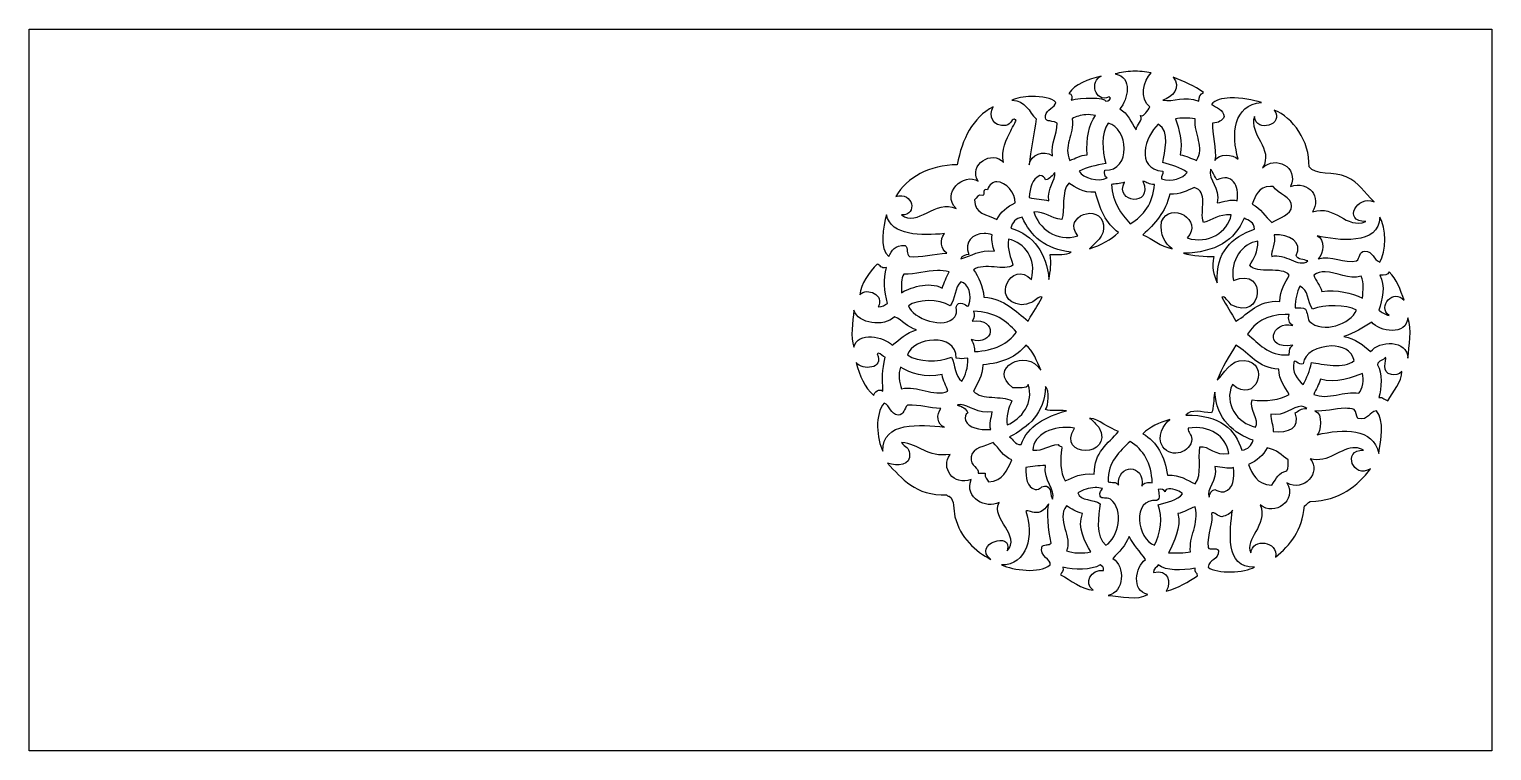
# Model space of a CAD drawing. Header units: centimetres. Extents: x -10.6 to 8.6, y -3.3 to 6.1.
import ezdxf

# ---------------------------------------------------------------- set-up
doc = ezdxf.new("R2010")
doc.units = ezdxf.units.CM
doc.header["$MEASUREMENT"] = 0
doc.layers.add('Layer 1', color=7, linetype='Continuous')

msp = doc.modelspace()

# ---------------------------------------------------------------- linework, layer by layer
at = {"layer": 'Layer 1', "color": 24}
for points, knots in [([(-10.58424, 6.13916), (-10.58424, 6.13916), (-10.58424, -3.30646), (-10.58424, -3.30646), (-10.58424, -3.30646), (-10.58424, -3.30646), (-1.19401, -3.30646), (-1.19401, -3.30646), (-1.19401, -3.30646), (-1.19401, -3.30646), (-1.07577, -3.30646), (-1.07577, -3.30646), (-1.07577, -3.30646), (-1.07577, -3.30646), (8.55175, -3.30646), (8.55175, -3.30646), (8.55175, -3.30646), (8.55175, -3.30646), (8.55175, 6.13916), (8.55175, 6.13916), (8.55175, 6.13916), (8.55175, 6.13916), (-1.07577, 6.13916), (-1.07577, 6.13916), (-1.07577, 6.13916), (-1.07577, 6.13916), (-1.19401, 6.13916), (-1.19401, 6.13916), (-1.19401, 6.13916), (-1.19401, 6.13916), (-10.58424, 6.13916), (-10.58424, 6.13916)], [0, 0, 0, 0, 0.11111111, 0.11111111, 0.11111111, 0.11111111, 0.22222222, 0.22222222, 0.22222222, 0.22222222, 0.33333333, 0.33333333, 0.33333333, 0.33333333, 0.44444444, 0.44444444, 0.44444444, 0.44444444, 0.55555556, 0.55555556, 0.55555556, 0.55555556, 0.66666667, 0.66666667, 0.66666667, 0.66666667, 0.77777778, 0.77777778, 0.77777778, 0.77777778, 1, 1, 1, 1]), ([(3.8554, 5.58932), (3.93659, 5.5917), (4.01921, 5.58436), (4.09518, 5.56783), (4.09518, 5.56783), (3.99363, 5.47016), (3.93706, 5.22587), (4.07947, 5.12465), (4.07947, 5.12465), (4.04956, 5.08123), (4.0059, 4.99021), (3.95792, 5.00972), (3.95792, 5.00972), (3.9891, 4.94125), (3.9053, 4.89875), (3.89757, 4.82369), (3.89757, 4.82369), (3.83261, 4.91994), (3.7915, 5.03854), (3.68507, 5.09571), (3.68507, 5.09571), (3.79332, 5.21696), (3.85606, 5.51754), (3.62389, 5.55377), (3.62389, 5.55377), (3.69405, 5.57511), (3.7742, 5.58695), (3.8554, 5.58932)], [0, 0, 0, 0, 0.125, 0.125, 0.125, 0.125, 0.25, 0.25, 0.25, 0.25, 0.375, 0.375, 0.375, 0.375, 0.5, 0.5, 0.5, 0.5, 0.625, 0.625, 0.625, 0.625, 0.75, 0.75, 0.75, 0.75, 1, 1, 1, 1]), ([(3.44199, 5.52483), (3.29298, 5.46857), (3.34863, 5.16903), (3.54782, 5.25363), (3.54782, 5.25363), (3.58604, 5.23925), (3.53583, 5.18972), (3.50235, 5.19576), (3.50235, 5.19576), (3.4912, 5.25393), (3.172, 5.24779), (3.04677, 5.21064), (3.04677, 5.21064), (3.07162, 5.23383), (3.06486, 5.29981), (3.01617, 5.2958), (3.01617, 5.2958), (3.1029, 5.42402), (3.26505, 5.48162), (3.44199, 5.52483)], [0, 0, 0, 0, 0.16666667, 0.16666667, 0.16666667, 0.16666667, 0.33333333, 0.33333333, 0.33333333, 0.33333333, 0.5, 0.5, 0.5, 0.5, 0.66666667, 0.66666667, 0.66666667, 0.66666667, 1, 1, 1, 1]), ([(4.38374, 5.51078), (4.52574, 5.45373), (4.66641, 5.39627), (4.77813, 5.31069), (4.77813, 5.31069), (4.74116, 5.28827), (4.71747, 5.2533), (4.71777, 5.19576), (4.71777, 5.19576), (4.53101, 5.27482), (4.38704, 5.18215), (4.24649, 5.21064), (4.24649, 5.21064), (4.37298, 5.24129), (4.49574, 5.38246), (4.38374, 5.51078)], [0, 0, 0, 0, 0.2, 0.2, 0.2, 0.2, 0.4, 0.4, 0.4, 0.4, 0.6, 0.6, 0.6, 0.6, 1, 1, 1, 1]), ([(2.53083, 5.2586), (2.6628, 5.2619), (2.79854, 5.23981), (2.84915, 5.1817), (2.84915, 5.1817), (2.84033, 5.11419), (2.72371, 5.09027), (2.71273, 5.00972), (2.71273, 5.00972), (2.69926, 4.91085), (2.76373, 4.96165), (2.86486, 4.90968), (2.86486, 4.90968), (2.86964, 4.74294), (2.78038, 4.66476), (2.80368, 4.48056), (2.80368, 4.48056), (2.68954, 4.56994), (2.51652, 4.49373), (2.50024, 4.36563), (2.50024, 4.36563), (2.5146, 4.54079), (2.57048, 4.78885), (2.59119, 4.96673), (2.59119, 4.96673), (2.49427, 5.05673), (2.46032, 5.20675), (2.27203, 5.21064), (2.27203, 5.21064), (2.32784, 5.23828), (2.42818, 5.25602), (2.53083, 5.2586)], [0, 0, 0, 0, 0.11111111, 0.11111111, 0.11111111, 0.11111111, 0.22222222, 0.22222222, 0.22222222, 0.22222222, 0.33333333, 0.33333333, 0.33333333, 0.33333333, 0.44444444, 0.44444444, 0.44444444, 0.44444444, 0.55555556, 0.55555556, 0.55555556, 0.55555556, 0.66666667, 0.66666667, 0.66666667, 0.66666667, 0.77777778, 0.77777778, 0.77777778, 0.77777778, 1, 1, 1, 1]), ([(5.13119, 5.23958), (5.27067, 5.24297), (5.43304, 5.21192), (5.53798, 5.1817), (5.53798, 5.1817), (5.168, 5.15082), (5.14051, 4.75445), (5.23454, 4.43756), (5.23454, 4.43756), (5.1655, 4.50521), (4.9804, 4.51386), (4.93027, 4.42268), (4.93027, 4.42268), (4.95588, 4.5645), (4.8865, 4.77957), (4.89968, 4.90968), (4.89968, 4.90968), (4.97739, 4.91278), (5.0269, 4.9428), (5.05181, 4.99567), (5.05181, 4.99567), (5.03657, 5.08629), (4.95687, 5.11572), (4.88479, 5.15276), (4.88479, 5.15276), (4.92811, 5.21305), (5.0227, 5.23694), (5.13119, 5.23958)], [0, 0, 0, 0, 0.125, 0.125, 0.125, 0.125, 0.25, 0.25, 0.25, 0.25, 0.375, 0.375, 0.375, 0.375, 0.5, 0.5, 0.5, 0.5, 0.625, 0.625, 0.625, 0.625, 0.75, 0.75, 0.75, 0.75, 1, 1, 1, 1]), ([(2.02895, 5.12465), (1.96307, 5.01199), (2.01959, 4.8502), (2.19596, 4.88074), (2.19596, 4.88074), (2.26753, 4.89313), (2.27203, 4.99016), (2.31751, 4.95267), (2.31751, 4.95267), (2.35431, 4.96972), (2.28282, 4.86378), (2.25715, 4.80963), (2.25715, 4.80963), (2.20394, 4.69739), (2.12478, 4.56239), (2.16537, 4.39457), (2.16537, 4.39457), (2.01503, 4.56851), (1.69796, 4.36157), (1.83134, 4.15065), (1.83134, 4.15065), (1.64276, 4.27116), (1.34338, 3.98816), (1.54277, 3.79347), (1.54277, 3.79347), (1.27814, 3.91616), (1.03319, 3.54669), (0.82923, 3.70748), (0.82923, 3.70748), (1.04773, 3.7035), (0.98118, 4.01744), (0.75316, 3.95056), (0.75316, 3.95056), (0.90509, 4.20232), (1.19084, 4.35913), (1.55848, 4.36563), (1.55848, 4.36563), (1.62284, 4.70579), (1.75739, 4.97973), (2.02895, 5.12465)], [0, 0, 0, 0, 0.09090909, 0.09090909, 0.09090909, 0.09090909, 0.18181818, 0.18181818, 0.18181818, 0.18181818, 0.27272727, 0.27272727, 0.27272727, 0.27272727, 0.36363636, 0.36363636, 0.36363636, 0.36363636, 0.45454545, 0.45454545, 0.45454545, 0.45454545, 0.54545455, 0.54545455, 0.54545455, 0.54545455, 0.63636364, 0.63636364, 0.63636364, 0.63636364, 0.72727273, 0.72727273, 0.72727273, 0.72727273, 0.81818182, 0.81818182, 0.81818182, 0.81818182, 1, 1, 1, 1]), ([(3.24107, 5.02047), (3.28192, 5.02304), (3.32438, 5.01948), (3.36592, 5.00972), (3.36592, 5.00972), (3.28076, 4.8848), (3.24111, 4.71691), (3.25926, 4.49461), (3.25926, 4.49461), (3.16155, 4.49126), (3.10806, 4.44633), (3.03188, 4.42268), (3.03188, 4.42268), (2.94144, 4.60157), (3.08984, 4.75604), (3.06165, 4.96673), (3.06165, 4.96673), (3.10891, 4.9959), (3.17298, 5.01619), (3.24107, 5.02047)], [0, 0, 0, 0, 0.16666667, 0.16666667, 0.16666667, 0.16666667, 0.33333333, 0.33333333, 0.33333333, 0.33333333, 0.5, 0.5, 0.5, 0.5, 0.66666667, 0.66666667, 0.66666667, 0.66666667, 1, 1, 1, 1]), ([(4.53422, 4.97665), (4.57884, 4.97764), (4.62667, 4.97537), (4.6723, 4.96673), (4.6723, 4.96673), (4.65612, 4.76089), (4.80093, 4.59343), (4.68718, 4.42268), (4.68718, 4.42268), (4.61611, 4.44637), (4.55843, 4.48286), (4.47469, 4.49461), (4.47469, 4.49461), (4.51178, 4.66613), (4.45954, 4.83019), (4.41433, 4.96673), (4.41433, 4.96673), (4.44847, 4.97141), (4.4896, 4.97566), (4.53422, 4.97665)], [0, 0, 0, 0, 0.16666667, 0.16666667, 0.16666667, 0.16666667, 0.33333333, 0.33333333, 0.33333333, 0.33333333, 0.5, 0.5, 0.5, 0.5, 0.66666667, 0.66666667, 0.66666667, 0.66666667, 1, 1, 1, 1]), ([(5.705, 5.08166), (5.94874, 4.98152), (6.17114, 4.67933), (6.16058, 4.33751), (6.16058, 4.33751), (6.2335, 4.22503), (6.49462, 4.27605), (6.64675, 4.20853), (6.64675, 4.20853), (6.82339, 4.13013), (6.87631, 4.00774), (7.01138, 3.87863), (7.01138, 3.87863), (6.79478, 3.9778), (6.59063, 3.61987), (6.90555, 3.62149), (6.90555, 3.62149), (6.64087, 3.51779), (6.51236, 3.84511), (6.20606, 3.75047), (6.20606, 3.75047), (6.32425, 3.93098), (6.16768, 4.16483), (5.91749, 4.07955), (5.91749, 4.07955), (6.03685, 4.34082), (5.7108, 4.48867), (5.55287, 4.32263), (5.55287, 4.32263), (5.7069, 4.57377), (5.36271, 4.77038), (5.44703, 4.99567), (5.44703, 4.99567), (5.46947, 4.77672), (5.84475, 4.88792), (5.705, 5.08166)], [0, 0, 0, 0, 0.1, 0.1, 0.1, 0.1, 0.2, 0.2, 0.2, 0.2, 0.3, 0.3, 0.3, 0.3, 0.4, 0.4, 0.4, 0.4, 0.5, 0.5, 0.5, 0.5, 0.6, 0.6, 0.6, 0.6, 0.7, 0.7, 0.7, 0.7, 0.8, 0.8, 0.8, 0.8, 1, 1, 1, 1]), ([(3.53294, 4.90968), (3.79505, 4.8584), (3.84678, 4.27687), (3.48746, 4.29452), (3.48746, 4.29452), (3.48503, 4.24928), (3.48714, 4.20746), (3.51805, 4.19365), (3.51805, 4.19365), (3.40458, 4.13099), (3.20366, 4.19187), (3.15343, 4.27964), (3.15343, 4.27964), (3.25083, 4.331), (3.37133, 4.36), (3.50235, 4.37968), (3.50235, 4.37968), (3.45452, 4.54999), (3.43514, 4.77447), (3.53294, 4.90968)], [0, 0, 0, 0, 0.16666667, 0.16666667, 0.16666667, 0.16666667, 0.33333333, 0.33333333, 0.33333333, 0.33333333, 0.5, 0.5, 0.5, 0.5, 0.66666667, 0.66666667, 0.66666667, 0.66666667, 1, 1, 1, 1]), ([(4.18613, 4.89562), (4.35288, 4.81099), (4.2644, 4.51951), (4.24649, 4.39457), (4.24649, 4.39457), (4.364, 4.36216), (4.4827, 4.33057), (4.56564, 4.26558), (4.56564, 4.26558), (4.51388, 4.18542), (4.36411, 4.13779), (4.2316, 4.17959), (4.2316, 4.17959), (4.22418, 4.22477), (4.25867, 4.22998), (4.24649, 4.27964), (4.24649, 4.27964), (3.87979, 4.3184), (4.0199, 4.73843), (4.18613, 4.89562)], [0, 0, 0, 0, 0.16666667, 0.16666667, 0.16666667, 0.16666667, 0.33333333, 0.33333333, 0.33333333, 0.33333333, 0.5, 0.5, 0.5, 0.5, 0.66666667, 0.66666667, 0.66666667, 0.66666667, 1, 1, 1, 1]), ([(2.83427, 4.26558), (2.84846, 4.16137), (2.72754, 4.06091), (2.7582, 3.89351), (2.7582, 3.89351), (2.67791, 3.91328), (2.57912, 3.91541), (2.50024, 3.93651), (2.50024, 3.93651), (2.51149, 4.06428), (2.53539, 4.17964), (2.63666, 4.22259), (2.63666, 4.22259), (2.68213, 4.22249), (2.70062, 4.19707), (2.71273, 4.16554), (2.71273, 4.16554), (2.76942, 4.18369), (2.80673, 4.21995), (2.83427, 4.26558)], [0, 0, 0, 0, 0.16666667, 0.16666667, 0.16666667, 0.16666667, 0.33333333, 0.33333333, 0.33333333, 0.33333333, 0.5, 0.5, 0.5, 0.5, 0.66666667, 0.66666667, 0.66666667, 0.66666667, 1, 1, 1, 1]), ([(4.86991, 4.30858), (4.90722, 4.26739), (4.92378, 4.20693), (4.96086, 4.16554), (4.96086, 4.16554), (5.14764, 4.26037), (5.25817, 4.10023), (5.21883, 3.89351), (5.21883, 3.89351), (5.14125, 3.92042), (5.04164, 3.87866), (4.96086, 3.86457), (4.96086, 3.86457), (5.00388, 4.07513), (4.83871, 4.15575), (4.86991, 4.30858)], [0, 0, 0, 0, 0.2, 0.2, 0.2, 0.2, 0.4, 0.4, 0.4, 0.4, 0.6, 0.6, 0.6, 0.6, 1, 1, 1, 1]), ([(2.07773, 4.14156), (2.19015, 4.14143), (2.32405, 3.99564), (2.31751, 3.86457), (2.31751, 3.86457), (2.2066, 3.82117), (2.13184, 3.7434), (2.07442, 3.6496), (2.07442, 3.6496), (1.9553, 3.71389), (1.77626, 3.72197), (1.78586, 3.90757), (1.78586, 3.90757), (1.8158, 3.93183), (1.82104, 3.97951), (1.89252, 3.96462), (1.89252, 3.96462), (1.92043, 3.98127), (1.88413, 4.0584), (1.95288, 4.03655), (1.95288, 4.03655), (1.97984, 4.11165), (2.02663, 4.14162), (2.07773, 4.14156)], [0, 0, 0, 0, 0.14285714, 0.14285714, 0.14285714, 0.14285714, 0.28571429, 0.28571429, 0.28571429, 0.28571429, 0.42857143, 0.42857143, 0.42857143, 0.42857143, 0.57142857, 0.57142857, 0.57142857, 0.57142857, 0.71428571, 0.71428571, 0.71428571, 0.71428571, 1, 1, 1, 1]), ([(3.01617, 4.12254), (3.11598, 4.06867), (3.19255, 3.99215), (3.36592, 4.00761), (3.36592, 4.00761), (3.42343, 3.78982), (3.50139, 3.59214), (3.66936, 3.47845), (3.66936, 3.47845), (3.57117, 3.3801), (3.43568, 3.31691), (3.28985, 3.26347), (3.28985, 3.26347), (3.35645, 3.35066), (3.49468, 3.41613), (3.47175, 3.57849), (3.47175, 3.57849), (3.43068, 3.8693), (2.92399, 3.69411), (3.13772, 3.43545), (3.13772, 3.43545), (2.85572, 3.34647), (2.61878, 3.53446), (2.56059, 3.75047), (2.56059, 3.75047), (2.7161, 3.7491), (2.77869, 3.65945), (2.92522, 3.6496), (2.92522, 3.6496), (2.97025, 3.76835), (2.91601, 4.01861), (3.01617, 4.12254)], [0, 0, 0, 0, 0.11111111, 0.11111111, 0.11111111, 0.11111111, 0.22222222, 0.22222222, 0.22222222, 0.22222222, 0.33333333, 0.33333333, 0.33333333, 0.33333333, 0.44444444, 0.44444444, 0.44444444, 0.44444444, 0.55555556, 0.55555556, 0.55555556, 0.55555556, 0.66666667, 0.66666667, 0.66666667, 0.66666667, 0.77777778, 0.77777778, 0.77777778, 0.77777778, 1, 1, 1, 1]), ([(3.98852, 4.15065), (4.04323, 4.14017), (4.06547, 4.09884), (4.14065, 4.10766), (4.14065, 4.10766), (4.11688, 3.85808), (3.99926, 3.69702), (3.8215, 3.59255), (3.8215, 3.59255), (3.69694, 3.7233), (3.58935, 3.86983), (3.57841, 4.10766), (3.57841, 4.10766), (3.61765, 4.11409), (3.68547, 4.11507), (3.74543, 4.1366), (3.74543, 4.1366), (3.60808, 3.86772), (4.12523, 3.80082), (3.98852, 4.15065)], [0, 0, 0, 0, 0.16666667, 0.16666667, 0.16666667, 0.16666667, 0.33333333, 0.33333333, 0.33333333, 0.33333333, 0.5, 0.5, 0.5, 0.5, 0.66666667, 0.66666667, 0.66666667, 0.66666667, 1, 1, 1, 1]), ([(4.65742, 4.06549), (4.84756, 4.02262), (4.72816, 3.76727), (4.77813, 3.60743), (4.77813, 3.60743), (4.90107, 3.63951), (4.972, 3.72047), (5.14276, 3.70748), (5.14276, 3.70748), (5.09417, 3.48323), (4.84862, 3.31743), (4.56564, 3.40651), (4.56564, 3.40651), (4.79195, 3.64073), (4.3428, 3.89162), (4.2316, 3.62149), (4.2316, 3.62149), (4.20668, 3.43575), (4.27998, 3.34275), (4.36803, 3.26347), (4.36803, 3.26347), (4.21561, 3.30116), (4.11672, 3.389), (3.98852, 3.44951), (3.98852, 3.44951), (4.14314, 3.59009), (4.28346, 3.74486), (4.33826, 3.9795), (4.33826, 3.9795), (4.48177, 3.9731), (4.56125, 4.0273), (4.65742, 4.06549)], [0, 0, 0, 0, 0.11111111, 0.11111111, 0.11111111, 0.11111111, 0.22222222, 0.22222222, 0.22222222, 0.22222222, 0.33333333, 0.33333333, 0.33333333, 0.33333333, 0.44444444, 0.44444444, 0.44444444, 0.44444444, 0.55555556, 0.55555556, 0.55555556, 0.55555556, 0.66666667, 0.66666667, 0.66666667, 0.66666667, 0.77777778, 0.77777778, 0.77777778, 0.77777778, 1, 1, 1, 1]), ([(5.65622, 4.0812), (5.667, 4.08118), (5.67813, 4.08071), (5.69012, 4.07955), (5.69012, 4.07955), (5.76098, 3.97897), (5.93627, 3.94433), (5.9332, 3.82158), (5.9332, 3.82158), (5.93036, 3.70807), (5.7757, 3.67616), (5.67441, 3.60743), (5.67441, 3.60743), (5.58565, 3.68602), (5.5299, 3.7952), (5.41644, 3.85052), (5.41644, 3.85052), (5.46366, 3.95811), (5.49451, 4.08149), (5.65622, 4.0812)], [0, 0, 0, 0, 0.16666667, 0.16666667, 0.16666667, 0.16666667, 0.33333333, 0.33333333, 0.33333333, 0.33333333, 0.5, 0.5, 0.5, 0.5, 0.66666667, 0.66666667, 0.66666667, 0.66666667, 1, 1, 1, 1]), ([(0.63162, 3.70748), (0.69551, 3.43397), (1.0894, 3.43397), (1.39147, 3.46356), (1.39147, 3.46356), (1.32613, 3.3848), (1.34402, 3.26007), (1.42123, 3.20642), (1.42123, 3.20642), (1.25652, 3.20084), (1.07251, 3.14821), (0.93506, 3.16343), (0.93506, 3.16343), (0.89087, 3.18859), (0.91889, 3.2813), (0.8747, 3.30647), (0.8747, 3.30647), (0.7382, 3.32058), (0.70254, 3.23994), (0.66221, 3.16343), (0.66221, 3.16343), (0.53778, 3.26329), (0.58811, 3.56169), (0.63162, 3.70748)], [0, 0, 0, 0, 0.14285714, 0.14285714, 0.14285714, 0.14285714, 0.28571429, 0.28571429, 0.28571429, 0.28571429, 0.42857143, 0.42857143, 0.42857143, 0.42857143, 0.57142857, 0.57142857, 0.57142857, 0.57142857, 0.71428571, 0.71428571, 0.71428571, 0.71428571, 1, 1, 1, 1]), ([(2.40846, 3.67854), (2.51713, 3.42784), (2.71386, 3.25986), (3.04677, 3.22048), (3.04677, 3.22048), (2.99029, 3.17826), (2.87076, 3.19493), (2.77309, 3.19154), (2.77309, 3.19154), (2.79087, 3.06567), (2.7783, 2.98113), (2.7582, 2.86246), (2.7582, 2.86246), (2.72427, 3.21221), (2.56319, 3.44216), (2.25715, 3.5355), (2.25715, 3.5355), (2.28071, 3.60873), (2.32125, 3.66528), (2.40846, 3.67854)], [0, 0, 0, 0, 0.16666667, 0.16666667, 0.16666667, 0.16666667, 0.33333333, 0.33333333, 0.33333333, 0.33333333, 0.5, 0.5, 0.5, 0.5, 0.66666667, 0.66666667, 0.66666667, 0.66666667, 1, 1, 1, 1]), ([(5.31061, 3.66448), (5.37459, 3.63411), (5.4463, 3.61142), (5.44703, 3.52144), (5.44703, 3.52144), (5.15001, 3.41484), (4.93754, 3.22795), (4.96086, 2.81947), (4.96086, 2.81947), (4.90584, 2.93533), (4.88886, 3.01512), (4.91539, 3.16343), (4.91539, 3.16343), (4.8192, 3.16559), (4.62478, 3.16783), (4.52016, 3.20642), (4.52016, 3.20642), (4.93666, 3.21475), (5.19241, 3.37505), (5.31061, 3.66448)], [0, 0, 0, 0, 0.16666667, 0.16666667, 0.16666667, 0.16666667, 0.33333333, 0.33333333, 0.33333333, 0.33333333, 0.5, 0.5, 0.5, 0.5, 0.66666667, 0.66666667, 0.66666667, 0.66666667, 1, 1, 1, 1]), ([(7.08745, 3.67854), (7.17323, 3.54791), (7.17282, 3.22166), (7.08745, 3.09149), (7.08745, 3.09149), (7.00111, 3.11988), (7.0015, 3.23001), (6.88984, 3.23453), (6.88984, 3.23453), (6.81224, 3.23131), (6.82727, 3.14196), (6.78401, 3.10638), (6.78401, 3.10638), (6.62482, 3.06732), (6.44981, 3.1826), (6.28212, 3.13449), (6.28212, 3.13449), (6.35466, 3.20041), (6.37017, 3.38884), (6.26724, 3.43545), (6.26724, 3.43545), (6.53335, 3.37053), (7.0802, 3.30838), (7.08745, 3.67854)], [0, 0, 0, 0, 0.14285714, 0.14285714, 0.14285714, 0.14285714, 0.28571429, 0.28571429, 0.28571429, 0.28571429, 0.42857143, 0.42857143, 0.42857143, 0.42857143, 0.57142857, 0.57142857, 0.57142857, 0.57142857, 0.71428571, 0.71428571, 0.71428571, 0.71428571, 1, 1, 1, 1]), ([(1.90823, 3.46439), (1.94244, 3.46508), (1.97824, 3.46011), (2.01406, 3.44951), (2.01406, 3.44951), (2.00601, 3.3608), (2.02155, 3.29387), (2.04466, 3.23453), (2.04466, 3.23453), (1.84132, 3.25437), (1.74733, 3.17116), (1.60396, 3.13449), (1.60396, 3.13449), (1.61731, 3.1744), (1.66448, 3.18175), (1.70979, 3.19154), (1.70979, 3.19154), (1.64353, 3.3565), (1.75998, 3.46139), (1.90823, 3.46439)], [0, 0, 0, 0, 0.16666667, 0.16666667, 0.16666667, 0.16666667, 0.33333333, 0.33333333, 0.33333333, 0.33333333, 0.5, 0.5, 0.5, 0.5, 0.66666667, 0.66666667, 0.66666667, 0.66666667, 1, 1, 1, 1]), ([(5.705, 3.44951), (5.89393, 3.45194), (6.0892, 3.3532), (5.99356, 3.17748), (5.99356, 3.17748), (6.0086, 3.12008), (6.0934, 3.12866), (6.1457, 3.10638), (6.1457, 3.10638), (6.02378, 3.007), (5.8424, 3.21956), (5.67441, 3.16343), (5.67441, 3.16343), (5.64909, 3.23533), (5.7349, 3.32565), (5.705, 3.44951)], [0, 0, 0, 0, 0.2, 0.2, 0.2, 0.2, 0.4, 0.4, 0.4, 0.4, 0.6, 0.6, 0.6, 0.6, 1, 1, 1, 1]), ([(2.22656, 3.39246), (2.4498, 3.33777), (2.5947, 3.14175), (2.53, 2.86246), (2.53, 2.86246), (2.2696, 3.13395), (1.98346, 2.57357), (2.39358, 2.53339), (2.39358, 2.53339), (2.43552, 2.52928), (2.4954, 2.5477), (2.53, 2.56233), (2.53, 2.56233), (2.58059, 2.58373), (2.61846, 2.64597), (2.66725, 2.63343), (2.66725, 2.63343), (2.59683, 2.49077), (2.56838, 2.46334), (2.48453, 2.31841), (2.48453, 2.31841), (2.31984, 2.44952), (2.17991, 2.60393), (1.9074, 2.63343), (1.9074, 2.63343), (1.89424, 2.78327), (1.83549, 2.89001), (1.77098, 2.99145), (1.77098, 2.99145), (1.90915, 3.08933), (2.18526, 2.97045), (2.28692, 3.0485), (2.28692, 3.0485), (2.26178, 3.15841), (2.20848, 3.24182), (2.22656, 3.39246)], [0, 0, 0, 0, 0.1, 0.1, 0.1, 0.1, 0.2, 0.2, 0.2, 0.2, 0.3, 0.3, 0.3, 0.3, 0.4, 0.4, 0.4, 0.4, 0.5, 0.5, 0.5, 0.5, 0.6, 0.6, 0.6, 0.6, 0.7, 0.7, 0.7, 0.7, 0.8, 0.8, 0.8, 0.8, 1, 1, 1, 1]), ([(5.49251, 3.36352), (5.49427, 3.22347), (5.43671, 3.13895), (5.38585, 3.0485), (5.38585, 3.0485), (5.47429, 2.92666), (5.81349, 3.0407), (5.90261, 2.91951), (5.90261, 2.91951), (5.84767, 2.81861), (5.78392, 2.72639), (5.78107, 2.57638), (5.78107, 2.57638), (5.47796, 2.59481), (5.38209, 2.41776), (5.20395, 2.31841), (5.20395, 2.31841), (5.14535, 2.42543), (5.07753, 2.52427), (5.02122, 2.63343), (5.02122, 2.63343), (5.05974, 2.65476), (5.10684, 2.56205), (5.14276, 2.53339), (5.14276, 2.53339), (5.55154, 2.29693), (5.63326, 3.0402), (5.17335, 2.84841), (5.17335, 2.84841), (5.12029, 3.11422), (5.29093, 3.34067), (5.49251, 3.36352)], [0, 0, 0, 0, 0.11111111, 0.11111111, 0.11111111, 0.11111111, 0.22222222, 0.22222222, 0.22222222, 0.22222222, 0.33333333, 0.33333333, 0.33333333, 0.33333333, 0.44444444, 0.44444444, 0.44444444, 0.44444444, 0.55555556, 0.55555556, 0.55555556, 0.55555556, 0.66666667, 0.66666667, 0.66666667, 0.66666667, 0.77777778, 0.77777778, 0.77777778, 0.77777778, 1, 1, 1, 1]), ([(0.51007, 3.06338), (0.55642, 3.05456), (0.55331, 2.99909), (0.63162, 3.02039), (0.63162, 3.02039), (0.59038, 2.86132), (0.59895, 2.7145), (0.6465, 2.54744), (0.6465, 2.54744), (0.60374, 2.53525), (0.58415, 2.50116), (0.52496, 2.50445), (0.52496, 2.50445), (0.60882, 2.65695), (0.38135, 2.76813), (0.28187, 2.66237), (0.28187, 2.66237), (0.29235, 2.80051), (0.40866, 2.96323), (0.51007, 3.06338)], [0, 0, 0, 0, 0.16666667, 0.16666667, 0.16666667, 0.16666667, 0.33333333, 0.33333333, 0.33333333, 0.33333333, 0.5, 0.5, 0.5, 0.5, 0.66666667, 0.66666667, 0.66666667, 0.66666667, 1, 1, 1, 1]), ([(1.29969, 2.97987), (1.34867, 2.98062), (1.39917, 2.97592), (1.45182, 2.96251), (1.45182, 2.96251), (1.41765, 2.89451), (1.38548, 2.82538), (1.36087, 2.74836), (1.36087, 2.74836), (1.19081, 2.85187), (0.91448, 2.74552), (0.82923, 2.69048), (0.82923, 2.69048), (0.82979, 2.78063), (0.81892, 2.88149), (0.85899, 2.9344), (0.85899, 2.9344), (1.01676, 2.9288), (1.15275, 2.97762), (1.29969, 2.97987)], [0, 0, 0, 0, 0.16666667, 0.16666667, 0.16666667, 0.16666667, 0.33333333, 0.33333333, 0.33333333, 0.33333333, 0.5, 0.5, 0.5, 0.5, 0.66666667, 0.66666667, 0.66666667, 0.66666667, 1, 1, 1, 1]), ([(6.37059, 2.96334), (6.5224, 2.96284), (6.68154, 2.85852), (6.84436, 2.90546), (6.84436, 2.90546), (6.87918, 2.81566), (6.87117, 2.72405), (6.85925, 2.61938), (6.85925, 2.61938), (6.71465, 2.68614), (6.53225, 2.73521), (6.3276, 2.70537), (6.3276, 2.70537), (6.30519, 2.78922), (6.25151, 2.84257), (6.22177, 2.91951), (6.22177, 2.91951), (6.27069, 2.95187), (6.31999, 2.9635), (6.37059, 2.96334)], [0, 0, 0, 0, 0.16666667, 0.16666667, 0.16666667, 0.16666667, 0.33333333, 0.33333333, 0.33333333, 0.33333333, 0.5, 0.5, 0.5, 0.5, 0.66666667, 0.66666667, 0.66666667, 0.66666667, 1, 1, 1, 1]), ([(7.20899, 2.96251), (7.30905, 2.87071), (7.35631, 2.72914), (7.4066, 2.59044), (7.4066, 2.59044), (7.27095, 2.75155), (7.04937, 2.51078), (7.20899, 2.39035), (7.20899, 2.39035), (7.15437, 2.40568), (7.11507, 2.4347), (7.07257, 2.46145), (7.07257, 2.46145), (7.11916, 2.59484), (7.16468, 2.78633), (7.08745, 2.91951), (7.08745, 2.91951), (7.14848, 2.91447), (7.19862, 2.91979), (7.20899, 2.96251)], [0, 0, 0, 0, 0.16666667, 0.16666667, 0.16666667, 0.16666667, 0.33333333, 0.33333333, 0.33333333, 0.33333333, 0.5, 0.5, 0.5, 0.5, 0.66666667, 0.66666667, 0.66666667, 0.66666667, 1, 1, 1, 1]), ([(1.60396, 2.83435), (1.7104, 2.81045), (1.75005, 2.64789), (1.70979, 2.53339), (1.70979, 2.53339), (1.70139, 2.47007), (1.64814, 2.58107), (1.57337, 2.54744), (1.57337, 2.54744), (1.51352, 2.50463), (1.57703, 2.44393), (1.52789, 2.37629), (1.52789, 2.37629), (1.39943, 2.19953), (0.96564, 2.35272), (0.92018, 2.51933), (0.92018, 2.51933), (1.02262, 2.60216), (1.32396, 2.61408), (1.46671, 2.51933), (1.46671, 2.51933), (1.53481, 2.60307), (1.52275, 2.76295), (1.60396, 2.83435)], [0, 0, 0, 0, 0.14285714, 0.14285714, 0.14285714, 0.14285714, 0.28571429, 0.28571429, 0.28571429, 0.28571429, 0.42857143, 0.42857143, 0.42857143, 0.42857143, 0.57142857, 0.57142857, 0.57142857, 0.57142857, 0.71428571, 0.71428571, 0.71428571, 0.71428571, 1, 1, 1, 1]), ([(6.03904, 2.77647), (6.15775, 2.73566), (6.13929, 2.56612), (6.20606, 2.47634), (6.20606, 2.47634), (6.36574, 2.53645), (6.64055, 2.53505), (6.78401, 2.46145), (6.78401, 2.46145), (6.70079, 2.28459), (6.34875, 2.14384), (6.16058, 2.31841), (6.16058, 2.31841), (6.14408, 2.36968), (6.13696, 2.43013), (6.11511, 2.47634), (6.11511, 2.47634), (6.0899, 2.5003), (6.02621, 2.48747), (5.97868, 2.49039), (5.97868, 2.49039), (5.97532, 2.60806), (6.00578, 2.69327), (6.03904, 2.77647)], [0, 0, 0, 0, 0.14285714, 0.14285714, 0.14285714, 0.14285714, 0.28571429, 0.28571429, 0.28571429, 0.28571429, 0.42857143, 0.42857143, 0.42857143, 0.42857143, 0.57142857, 0.57142857, 0.57142857, 0.57142857, 0.71428571, 0.71428571, 0.71428571, 0.71428571, 1, 1, 1, 1]), ([(0.2058, 2.46145), (0.25876, 2.28612), (0.60102, 2.23211), (0.73828, 2.37629), (0.73828, 2.37629), (0.84267, 2.32673), (0.90452, 2.23698), (1.02684, 2.20431), (1.02684, 2.20431), (0.88692, 2.16915), (0.80651, 2.07726), (0.70768, 2.00339), (0.70768, 2.00339), (0.60056, 2.11628), (0.25259, 2.19185), (0.2058, 1.97528), (0.2058, 1.97528), (0.1544, 2.11425), (0.19412, 2.30143), (0.2058, 2.46145)], [0, 0, 0, 0, 0.16666667, 0.16666667, 0.16666667, 0.16666667, 0.33333333, 0.33333333, 0.33333333, 0.33333333, 0.5, 0.5, 0.5, 0.5, 0.66666667, 0.66666667, 0.66666667, 0.66666667, 1, 1, 1, 1]), ([(1.77098, 2.4474), (2.04796, 2.44121), (2.20317, 2.32003), (2.33322, 2.17537), (2.33322, 2.17537), (2.22738, 2.01745), (2.04111, 1.93535), (1.78586, 1.91823), (1.78586, 1.91823), (1.78724, 1.96418), (1.774, 2.0263), (1.74039, 2.07533), (1.74039, 2.07533), (2.0454, 1.98132), (2.09344, 2.36259), (1.75527, 2.31841), (1.75527, 2.31841), (1.78231, 2.36425), (1.78526, 2.3908), (1.77098, 2.4474)], [0, 0, 0, 0, 0.16666667, 0.16666667, 0.16666667, 0.16666667, 0.33333333, 0.33333333, 0.33333333, 0.33333333, 0.5, 0.5, 0.5, 0.5, 0.66666667, 0.66666667, 0.66666667, 0.66666667, 1, 1, 1, 1]), ([(5.85052, 2.40523), (5.8673, 2.40552), (5.88487, 2.40502), (5.90261, 2.4044), (5.90261, 2.4044), (5.88145, 2.34106), (5.89919, 2.29331), (5.94809, 2.26136), (5.94809, 2.26136), (5.67431, 2.34113), (5.55376, 1.93379), (5.94809, 2.00339), (5.94809, 2.00339), (5.9017, 1.9636), (5.91053, 1.9564), (5.90261, 1.87524), (5.90261, 1.87524), (5.61197, 1.86378), (5.5083, 2.02828), (5.35608, 2.14726), (5.35608, 2.14726), (5.45342, 2.2971), (5.59879, 2.40089), (5.85052, 2.40523)], [0, 0, 0, 0, 0.14285714, 0.14285714, 0.14285714, 0.14285714, 0.28571429, 0.28571429, 0.28571429, 0.28571429, 0.42857143, 0.42857143, 0.42857143, 0.42857143, 0.57142857, 0.57142857, 0.57142857, 0.57142857, 0.71428571, 0.71428571, 0.71428571, 0.71428571, 1, 1, 1, 1]), ([(7.45208, 2.36141), (7.5088, 2.20755), (7.47271, 1.99562), (7.45208, 1.83224), (7.45208, 1.83224), (7.44968, 2.07886), (7.07698, 2.06589), (6.96591, 1.91823), (6.96591, 1.91823), (6.87002, 2.00442), (6.77141, 2.0873), (6.61699, 2.11832), (6.61699, 2.11832), (6.7608, 2.15935), (6.86582, 2.23615), (6.98079, 2.30436), (6.98079, 2.30436), (7.07957, 2.17645), (7.44032, 2.12594), (7.45208, 2.36141)], [0, 0, 0, 0, 0.16666667, 0.16666667, 0.16666667, 0.16666667, 0.33333333, 0.33333333, 0.33333333, 0.33333333, 0.5, 0.5, 0.5, 0.5, 0.66666667, 0.66666667, 0.66666667, 0.66666667, 1, 1, 1, 1]), ([(1.25339, 2.07037), (1.40471, 2.0736), (1.5458, 2.00482), (1.54277, 1.83224), (1.54277, 1.83224), (1.61665, 1.82347), (1.62104, 1.82347), (1.69491, 1.83224), (1.69491, 1.83224), (1.70046, 1.70296), (1.66631, 1.61061), (1.61884, 1.53128), (1.61884, 1.53128), (1.52679, 1.59245), (1.53144, 1.74458), (1.48242, 1.8463), (1.48242, 1.8463), (1.3035, 1.77621), (1.05311, 1.77768), (0.90529, 1.87524), (0.90529, 1.87524), (0.94103, 1.99195), (1.10206, 2.06714), (1.25339, 2.07037)], [0, 0, 0, 0, 0.14285714, 0.14285714, 0.14285714, 0.14285714, 0.28571429, 0.28571429, 0.28571429, 0.28571429, 0.42857143, 0.42857143, 0.42857143, 0.42857143, 0.57142857, 0.57142857, 0.57142857, 0.57142857, 0.71428571, 0.71428571, 0.71428571, 0.71428571, 1, 1, 1, 1]), ([(2.45476, 2.00339), (2.55535, 1.92641), (2.59908, 1.79665), (2.65154, 1.67432), (2.65154, 1.67432), (2.47292, 1.98065), (1.94232, 1.69265), (2.28692, 1.44529), (2.28692, 1.44529), (2.3612, 1.45163), (2.47107, 1.42462), (2.48453, 1.48828), (2.48453, 1.48828), (2.57175, 1.25452), (2.39378, 1.03353), (2.21167, 0.95912), (2.21167, 0.95912), (2.18789, 1.04859), (2.23243, 1.19594), (2.27203, 1.27331), (2.27203, 1.27331), (2.13861, 1.35178), (1.88015, 1.2775), (1.77098, 1.40229), (1.77098, 1.40229), (1.82269, 1.50626), (1.8895, 1.59642), (1.89252, 1.74625), (1.89252, 1.74625), (2.1495, 1.76652), (2.33685, 1.85207), (2.45476, 2.00339)], [0, 0, 0, 0, 0.11111111, 0.11111111, 0.11111111, 0.11111111, 0.22222222, 0.22222222, 0.22222222, 0.22222222, 0.33333333, 0.33333333, 0.33333333, 0.33333333, 0.44444444, 0.44444444, 0.44444444, 0.44444444, 0.55555556, 0.55555556, 0.55555556, 0.55555556, 0.66666667, 0.66666667, 0.66666667, 0.66666667, 0.77777778, 0.77777778, 0.77777778, 0.77777778, 1, 1, 1, 1]), ([(5.20395, 2.00339), (5.38916, 1.89642), (5.48387, 1.70469), (5.76619, 1.6892), (5.76619, 1.6892), (5.7703, 1.5404), (5.84402, 1.45678), (5.90261, 1.3593), (5.90261, 1.3593), (5.78558, 1.28679), (5.59716, 1.26002), (5.41644, 1.28819), (5.41644, 1.28819), (5.37805, 1.17287), (5.51417, 1.01658), (5.46192, 0.93018), (5.46192, 0.93018), (5.22406, 0.98168), (5.04114, 1.23524), (5.15847, 1.48828), (5.15847, 1.48828), (5.46767, 1.21022), (5.66381, 1.78159), (5.31061, 1.8033), (5.31061, 1.8033), (5.13169, 1.81431), (5.04371, 1.62395), (4.96086, 1.54533), (4.96086, 1.54533), (5.02311, 1.71571), (5.11531, 1.85788), (5.20395, 2.00339)], [0, 0, 0, 0, 0.11111111, 0.11111111, 0.11111111, 0.11111111, 0.22222222, 0.22222222, 0.22222222, 0.22222222, 0.33333333, 0.33333333, 0.33333333, 0.33333333, 0.44444444, 0.44444444, 0.44444444, 0.44444444, 0.55555556, 0.55555556, 0.55555556, 0.55555556, 0.66666667, 0.66666667, 0.66666667, 0.66666667, 0.77777778, 0.77777778, 0.77777778, 0.77777778, 1, 1, 1, 1]), ([(6.45328, 1.99265), (6.5891, 1.99385), (6.71876, 1.93895), (6.75341, 1.8033), (6.75341, 1.8033), (6.61881, 1.67913), (6.33642, 1.76316), (6.19117, 1.77436), (6.19117, 1.77436), (6.17188, 1.66371), (6.13117, 1.57393), (6.08534, 1.48828), (6.08534, 1.48828), (6.01033, 1.54182), (5.93121, 1.66712), (5.9638, 1.77436), (5.9638, 1.77436), (5.97167, 1.84031), (6.018, 1.73006), (6.08534, 1.76031), (6.08534, 1.76031), (6.09394, 1.89662), (6.27865, 1.9911), (6.45328, 1.99265)], [0, 0, 0, 0, 0.14285714, 0.14285714, 0.14285714, 0.14285714, 0.28571429, 0.28571429, 0.28571429, 0.28571429, 0.42857143, 0.42857143, 0.42857143, 0.42857143, 0.57142857, 0.57142857, 0.57142857, 0.57142857, 0.71428571, 0.71428571, 0.71428571, 0.71428571, 1, 1, 1, 1]), ([(0.52744, 1.89839), (0.55384, 1.89878), (0.5863, 1.84941), (0.61673, 1.8463), (0.61673, 1.8463), (0.57074, 1.6582), (0.57557, 1.57894), (0.58614, 1.40229), (0.58614, 1.40229), (0.53595, 1.43914), (0.47482, 1.39084), (0.4646, 1.34524), (0.4646, 1.34524), (0.34623, 1.44843), (0.28288, 1.60344), (0.23639, 1.77436), (0.23639, 1.77436), (0.31694, 1.66942), (0.60585, 1.68977), (0.51007, 1.88929), (0.51007, 1.88929), (0.51545, 1.89591), (0.52134, 1.8983), (0.52744, 1.89839)], [0, 0, 0, 0, 0.14285714, 0.14285714, 0.14285714, 0.14285714, 0.28571429, 0.28571429, 0.28571429, 0.28571429, 0.42857143, 0.42857143, 0.42857143, 0.42857143, 0.57142857, 0.57142857, 0.57142857, 0.57142857, 0.71428571, 0.71428571, 0.71428571, 0.71428571, 1, 1, 1, 1]), ([(7.16352, 1.8463), (7.17569, 1.80652), (7.09848, 1.64365), (7.23958, 1.61727), (7.23958, 1.61727), (7.27584, 1.61048), (7.34043, 1.61461), (7.37601, 1.66026), (7.37601, 1.66026), (7.38153, 1.5261), (7.2563, 1.39134), (7.19411, 1.27331), (7.19411, 1.27331), (7.14843, 1.28276), (7.14108, 1.32837), (7.07257, 1.3163), (7.07257, 1.3163), (7.11373, 1.4345), (7.11894, 1.64542), (7.05686, 1.74625), (7.05686, 1.74625), (7.06265, 1.80759), (7.14029, 1.80138), (7.16352, 1.8463)], [0, 0, 0, 0, 0.14285714, 0.14285714, 0.14285714, 0.14285714, 0.28571429, 0.28571429, 0.28571429, 0.28571429, 0.42857143, 0.42857143, 0.42857143, 0.42857143, 0.57142857, 0.57142857, 0.57142857, 0.57142857, 0.71428571, 0.71428571, 0.71428571, 0.71428571, 1, 1, 1, 1]), ([(0.81352, 1.71731), (0.94422, 1.6353), (1.139, 1.56958), (1.36087, 1.61727), (1.36087, 1.61727), (1.36809, 1.52863), (1.41549, 1.47752), (1.43694, 1.40229), (1.43694, 1.40229), (1.24188, 1.31579), (1.03778, 1.48633), (0.82923, 1.43123), (0.82923, 1.43123), (0.799, 1.50709), (0.78522, 1.6281), (0.81352, 1.71731)], [0, 0, 0, 0, 0.2, 0.2, 0.2, 0.2, 0.4, 0.4, 0.4, 0.4, 0.6, 0.6, 0.6, 0.6, 1, 1, 1, 1]), ([(6.85925, 1.63132), (6.88692, 1.5581), (6.8577, 1.4265), (6.81377, 1.37418), (6.81377, 1.37418), (6.62549, 1.41054), (6.40995, 1.28034), (6.22177, 1.3593), (6.22177, 1.3593), (6.2507, 1.42747), (6.29027, 1.48594), (6.31272, 1.56022), (6.31272, 1.56022), (6.50441, 1.49295), (6.7458, 1.59077), (6.85925, 1.63132)], [0, 0, 0, 0, 0.2, 0.2, 0.2, 0.2, 0.4, 0.4, 0.4, 0.4, 0.6, 0.6, 0.6, 0.6, 1, 1, 1, 1]), ([(2.71273, 1.46017), (2.76904, 1.41174), (2.75142, 1.21081), (2.71273, 1.15921), (2.71273, 1.15921), (2.79433, 1.13592), (2.86898, 1.1546), (2.98641, 1.14515), (2.98641, 1.14515), (2.71679, 1.0652), (2.48012, 0.95362), (2.39358, 0.70115), (2.39358, 0.70115), (2.30465, 0.69846), (2.29734, 0.77276), (2.24144, 0.80119), (2.24144, 0.80119), (2.48986, 0.93449), (2.69889, 1.10579), (2.71273, 1.46017)], [0, 0, 0, 0, 0.16666667, 0.16666667, 0.16666667, 0.16666667, 0.33333333, 0.33333333, 0.33333333, 0.33333333, 0.5, 0.5, 0.5, 0.5, 0.66666667, 0.66666667, 0.66666667, 0.66666667, 1, 1, 1, 1]), ([(4.93027, 1.38824), (4.94233, 1.04021), (5.18707, 0.83946), (5.43215, 0.7582), (5.43215, 0.7582), (5.40757, 0.6907), (5.3659, 0.63895), (5.28001, 0.62921), (5.28001, 0.62921), (5.20073, 0.89845), (4.99673, 1.09443), (4.55076, 1.08727), (4.55076, 1.08727), (4.61295, 1.17643), (4.76336, 1.1215), (4.88479, 1.11621), (4.88479, 1.11621), (4.92365, 1.1935), (4.90129, 1.28135), (4.93027, 1.38824)], [0, 0, 0, 0, 0.16666667, 0.16666667, 0.16666667, 0.16666667, 0.33333333, 0.33333333, 0.33333333, 0.33333333, 0.5, 0.5, 0.5, 0.5, 0.66666667, 0.66666667, 0.66666667, 0.66666667, 1, 1, 1, 1]), ([(0.60102, 1.2452), (0.68117, 1.21097), (0.68277, 1.10188), (0.78375, 1.08727), (0.78375, 1.08727), (0.8647, 1.09211), (0.86244, 1.17552), (0.90529, 1.21626), (0.90529, 1.21626), (1.07853, 1.22681), (1.18992, 1.17965), (1.34516, 1.17326), (1.34516, 1.17326), (1.28186, 1.10508), (1.28987, 0.95688), (1.39147, 0.93018), (1.39147, 0.93018), (1.07781, 0.96295), (0.57007, 1.01031), (0.58614, 0.61516), (0.58614, 0.61516), (0.50545, 0.76721), (0.47534, 1.10949), (0.60102, 1.2452)], [0, 0, 0, 0, 0.14285714, 0.14285714, 0.14285714, 0.14285714, 0.28571429, 0.28571429, 0.28571429, 0.28571429, 0.42857143, 0.42857143, 0.42857143, 0.42857143, 0.57142857, 0.57142857, 0.57142857, 0.57142857, 0.71428571, 0.71428571, 0.71428571, 0.71428571, 1, 1, 1, 1]), ([(1.60231, 1.22453), (1.70797, 1.22379), (1.83159, 1.09452), (2.01406, 1.13027), (2.01406, 1.13027), (2.00884, 1.05285), (1.9677, 0.96922), (1.99835, 0.90124), (1.99835, 0.90124), (1.83416, 0.88966), (1.71836, 0.92395), (1.66432, 1.01617), (1.66432, 1.01617), (1.66189, 1.0614), (1.664, 1.1024), (1.69491, 1.11621), (1.69491, 1.11621), (1.67519, 1.17397), (1.62494, 1.20253), (1.55848, 1.21626), (1.55848, 1.21626), (1.57298, 1.22226), (1.58721, 1.22463), (1.60231, 1.22453)], [0, 0, 0, 0, 0.14285714, 0.14285714, 0.14285714, 0.14285714, 0.28571429, 0.28571429, 0.28571429, 0.28571429, 0.42857143, 0.42857143, 0.42857143, 0.42857143, 0.57142857, 0.57142857, 0.57142857, 0.57142857, 0.71428571, 0.71428571, 0.71428571, 0.71428571, 1, 1, 1, 1]), ([(6.05723, 1.20303), (6.0818, 1.20245), (6.10639, 1.19401), (6.13082, 1.17326), (6.13082, 1.17326), (6.05377, 1.17906), (6.02483, 1.13952), (5.97868, 1.11621), (5.97868, 1.11621), (6.05503, 0.92163), (5.89347, 0.84956), (5.69012, 0.87313), (5.69012, 0.87313), (5.69875, 0.96715), (5.65465, 1.01167), (5.65953, 1.10216), (5.65953, 1.10216), (5.83657, 1.05869), (5.95075, 1.20555), (6.05723, 1.20303)], [0, 0, 0, 0, 0.16666667, 0.16666667, 0.16666667, 0.16666667, 0.33333333, 0.33333333, 0.33333333, 0.33333333, 0.5, 0.5, 0.5, 0.5, 0.66666667, 0.66666667, 0.66666667, 0.66666667, 1, 1, 1, 1]), ([(6.6327, 1.17657), (6.6759, 1.17722), (6.71692, 1.17256), (6.75341, 1.15921), (6.75341, 1.15921), (6.77945, 1.13125), (6.7797, 1.07868), (6.79889, 1.04428), (6.79889, 1.04428), (6.94753, 1.01395), (6.94276, 1.12889), (7.04197, 1.14515), (7.04197, 1.14515), (7.1547, 1.00713), (7.09737, 0.76726), (7.07257, 0.58622), (7.07257, 0.58622), (7.00357, 0.92254), (6.61155, 0.91386), (6.26724, 0.83013), (6.26724, 0.83013), (6.31371, 0.86034), (6.35026, 1.10849), (6.23665, 1.14515), (6.23665, 1.14515), (6.35238, 1.12777), (6.50308, 1.17462), (6.6327, 1.17657)], [0, 0, 0, 0, 0.125, 0.125, 0.125, 0.125, 0.25, 0.25, 0.25, 0.25, 0.375, 0.375, 0.375, 0.375, 0.5, 0.5, 0.5, 0.5, 0.625, 0.625, 0.625, 0.625, 0.75, 0.75, 0.75, 0.75, 1, 1, 1, 1]), ([(3.30639, 1.04511), (3.39339, 1.04037), (3.55032, 0.9096), (3.66936, 0.87313), (3.66936, 0.87313), (3.5355, 0.71297), (3.34385, 0.60727), (3.35104, 0.31419), (3.35104, 0.31419), (3.16962, 0.33723), (3.08586, 0.26844), (2.9707, 0.22903), (2.9707, 0.22903), (2.90571, 0.33848), (2.90277, 0.50276), (2.92522, 0.65815), (2.92522, 0.65815), (2.92987, 0.69116), (2.88143, 0.67411), (2.87975, 0.70115), (2.87975, 0.70115), (2.74546, 0.69886), (2.69753, 0.61499), (2.54571, 0.62921), (2.54571, 0.62921), (2.55244, 0.83171), (2.81438, 0.96617), (3.09224, 0.91612), (3.09224, 0.91612), (2.84647, 0.52613), (3.62124, 0.52237), (3.41139, 0.93018), (3.41139, 0.93018), (3.36949, 0.96702), (3.34162, 1.01672), (3.28985, 1.04428), (3.28985, 1.04428), (3.29499, 1.04516), (3.30059, 1.04542), (3.30639, 1.04511)], [0, 0, 0, 0, 0.09090909, 0.09090909, 0.09090909, 0.09090909, 0.18181818, 0.18181818, 0.18181818, 0.18181818, 0.27272727, 0.27272727, 0.27272727, 0.27272727, 0.36363636, 0.36363636, 0.36363636, 0.36363636, 0.45454545, 0.45454545, 0.45454545, 0.45454545, 0.54545455, 0.54545455, 0.54545455, 0.54545455, 0.63636364, 0.63636364, 0.63636364, 0.63636364, 0.72727273, 0.72727273, 0.72727273, 0.72727273, 0.81818182, 0.81818182, 0.81818182, 0.81818182, 1, 1, 1, 1]), ([(4.33826, 1.03022), (4.2535, 0.96548), (4.16473, 0.80525), (4.24649, 0.67221), (4.24649, 0.67221), (4.36395, 0.51119), (4.61947, 0.60462), (4.62682, 0.77308), (4.62682, 0.77308), (4.62963, 0.83728), (4.56772, 0.8581), (4.58135, 0.91612), (4.58135, 0.91612), (4.86204, 0.95765), (5.07201, 0.81735), (5.113, 0.58622), (5.113, 0.58622), (4.91985, 0.54413), (4.85431, 0.69407), (4.73266, 0.67221), (4.73266, 0.67221), (4.70657, 0.50398), (4.76478, 0.32962), (4.6723, 0.18604), (4.6723, 0.18604), (4.5615, 0.23432), (4.48043, 0.31025), (4.30767, 0.30014), (4.30767, 0.30014), (4.27509, 0.55097), (4.17219, 0.73574), (3.98852, 0.84419), (3.98852, 0.84419), (4.07777, 0.93185), (4.1983, 0.99034), (4.33826, 1.03022)], [0, 0, 0, 0, 0.1, 0.1, 0.1, 0.1, 0.2, 0.2, 0.2, 0.2, 0.3, 0.3, 0.3, 0.3, 0.4, 0.4, 0.4, 0.4, 0.5, 0.5, 0.5, 0.5, 0.6, 0.6, 0.6, 0.6, 0.7, 0.7, 0.7, 0.7, 0.8, 0.8, 0.8, 0.8, 1, 1, 1, 1]), ([(0.82923, 0.73009), (1.07235, 0.70631), (1.15516, 0.53147), (1.46671, 0.57216), (1.46671, 0.57216), (1.33212, 0.40014), (1.50864, 0.1575), (1.74039, 0.24309), (1.74039, 0.24309), (1.64677, -0.00158), (1.93707, -0.14513), (2.10501, -0.05788), (2.10501, -0.05788), (1.99867, -0.2722), (2.39732, -0.49352), (2.21167, -0.68709), (2.21167, -0.68709), (2.29617, -0.42019), (1.74572, -0.60125), (1.99835, -0.80202), (1.99835, -0.80202), (1.79872, -0.69805), (1.59611, -0.51654), (1.52789, -0.24391), (1.52789, -0.24391), (1.50296, -0.14429), (1.53022, -0.03155), (1.45182, 0.02811), (1.45182, 0.02811), (1.43416, 0.02578), (1.42459, 0.03185), (1.42123, 0.043), (1.42123, 0.043), (1.00559, 0.03305), (0.83629, 0.25518), (0.6465, 0.45806), (0.6465, 0.45806), (0.77667, 0.4131), (0.95203, 0.42095), (0.93506, 0.58622), (0.93506, 0.58622), (0.92689, 0.66577), (0.87892, 0.66606), (0.82923, 0.73009)], [0, 0, 0, 0, 0.08333333, 0.08333333, 0.08333333, 0.08333333, 0.16666667, 0.16666667, 0.16666667, 0.16666667, 0.25, 0.25, 0.25, 0.25, 0.33333333, 0.33333333, 0.33333333, 0.33333333, 0.41666667, 0.41666667, 0.41666667, 0.41666667, 0.5, 0.5, 0.5, 0.5, 0.58333333, 0.58333333, 0.58333333, 0.58333333, 0.66666667, 0.66666667, 0.66666667, 0.66666667, 0.75, 0.75, 0.75, 0.75, 0.83333333, 0.83333333, 0.83333333, 0.83333333, 1, 1, 1, 1]), ([(2.02895, 0.73009), (2.10449, 0.64858), (2.15804, 0.54634), (2.27203, 0.50106), (2.27203, 0.50106), (2.21233, 0.36645), (2.15759, 0.22692), (1.96859, 0.21415), (1.96859, 0.21415), (1.94927, 0.24843), (1.91322, 0.26727), (1.92311, 0.32908), (1.92311, 0.32908), (1.89273, 0.32908), (1.86172, 0.32908), (1.83134, 0.32908), (1.83134, 0.32908), (1.85438, 0.40738), (1.71848, 0.40642), (1.74039, 0.54322), (1.74039, 0.54322), (1.75997, 0.66558), (1.91804, 0.67437), (2.02895, 0.73009)], [0, 0, 0, 0, 0.14285714, 0.14285714, 0.14285714, 0.14285714, 0.28571429, 0.28571429, 0.28571429, 0.28571429, 0.42857143, 0.42857143, 0.42857143, 0.42857143, 0.57142857, 0.57142857, 0.57142857, 0.57142857, 0.71428571, 0.71428571, 0.71428571, 0.71428571, 1, 1, 1, 1]), ([(3.8215, 0.74414), (3.99071, 0.63161), (4.10072, 0.46327), (4.11006, 0.20009), (4.11006, 0.20009), (4.0499, 0.21408), (3.99996, 0.20786), (3.97363, 0.1571), (3.97363, 0.1571), (4.01785, 0.45665), (3.64447, 0.45814), (3.66936, 0.17115), (3.66936, 0.17115), (3.63467, 0.22239), (3.58009, 0.19918), (3.53294, 0.21415), (3.53294, 0.21415), (3.52654, 0.48739), (3.68544, 0.60514), (3.8215, 0.74414)], [0, 0, 0, 0, 0.16666667, 0.16666667, 0.16666667, 0.16666667, 0.33333333, 0.33333333, 0.33333333, 0.33333333, 0.5, 0.5, 0.5, 0.5, 0.66666667, 0.66666667, 0.66666667, 0.66666667, 1, 1, 1, 1]), ([(6.7683, 0.66063), (6.80311, 0.65924), (6.83832, 0.6494), (6.87496, 0.62921), (6.87496, 0.62921), (6.58892, 0.63597), (6.73658, 0.24075), (6.96591, 0.38613), (6.96591, 0.38613), (6.79062, 0.16004), (6.57685, -0.02919), (6.17629, -0.04299), (6.17629, -0.04299), (6.141, -0.05268), (6.13551, -0.09118), (6.10022, -0.10087), (6.10022, -0.10087), (6.07485, -0.42052), (5.91744, -0.61491), (5.72071, -0.77308), (5.72071, -0.77308), (5.76988, -0.5586), (5.41101, -0.51838), (5.40156, -0.71603), (5.40156, -0.71603), (5.30397, -0.53717), (5.62735, -0.36245), (5.5231, -0.08599), (5.5231, -0.08599), (5.70976, -0.24438), (6.00896, -0.02918), (5.87202, 0.20009), (5.87202, 0.20009), (6.0899, 0.07661), (6.32898, 0.33596), (6.17629, 0.51511), (6.17629, 0.51511), (6.41098, 0.44894), (6.58032, 0.66818), (6.7683, 0.66063)], [0, 0, 0, 0, 0.09090909, 0.09090909, 0.09090909, 0.09090909, 0.18181818, 0.18181818, 0.18181818, 0.18181818, 0.27272727, 0.27272727, 0.27272727, 0.27272727, 0.36363636, 0.36363636, 0.36363636, 0.36363636, 0.45454545, 0.45454545, 0.45454545, 0.45454545, 0.54545455, 0.54545455, 0.54545455, 0.54545455, 0.63636364, 0.63636364, 0.63636364, 0.63636364, 0.72727273, 0.72727273, 0.72727273, 0.72727273, 0.81818182, 0.81818182, 0.81818182, 0.81818182, 1, 1, 1, 1]), ([(5.61405, 0.65815), (5.73949, 0.63798), (5.80332, 0.55989), (5.88773, 0.50106), (5.88773, 0.50106), (5.89071, 0.44576), (5.88774, 0.39485), (5.87202, 0.35719), (5.87202, 0.35719), (5.7528, 0.33254), (5.73935, 0.26447), (5.67441, 0.17115), (5.67441, 0.17115), (5.47224, 0.17896), (5.41361, 0.32216), (5.37096, 0.44318), (5.37096, 0.44318), (5.48066, 0.48773), (5.55854, 0.56254), (5.61405, 0.65815)], [0, 0, 0, 0, 0.16666667, 0.16666667, 0.16666667, 0.16666667, 0.33333333, 0.33333333, 0.33333333, 0.33333333, 0.5, 0.5, 0.5, 0.5, 0.66666667, 0.66666667, 0.66666667, 0.66666667, 1, 1, 1, 1]), ([(2.71273, 0.42912), (2.68115, 0.228), (2.85442, 0.11457), (2.80368, -0.01488), (2.80368, -0.01488), (2.77512, 0.03933), (2.79141, 0.1361), (2.72761, 0.1571), (2.72761, 0.1571), (2.64631, 0.17169), (2.65262, 0.10423), (2.5763, 0.1141), (2.5763, 0.1141), (2.46649, 0.14422), (2.45326, 0.26517), (2.45476, 0.40018), (2.45476, 0.40018), (2.53026, 0.4197), (2.62066, 0.42523), (2.71273, 0.42912)], [0, 0, 0, 0, 0.16666667, 0.16666667, 0.16666667, 0.16666667, 0.33333333, 0.33333333, 0.33333333, 0.33333333, 0.5, 0.5, 0.5, 0.5, 0.66666667, 0.66666667, 0.66666667, 0.66666667, 1, 1, 1, 1]), ([(4.93027, 0.41507), (5.02161, 0.41119), (5.09629, 0.37827), (5.17335, 0.40018), (5.17335, 0.40018), (5.18981, 0.26744), (5.17573, 0.12314), (5.05181, 0.08516), (5.05181, 0.08516), (4.99235, 0.07686), (4.96358, 0.09778), (4.93027, 0.1141), (4.93027, 0.1141), (4.87906, 0.1051), (4.86021, 0.06565), (4.8542, 0.01406), (4.8542, 0.01406), (4.80266, 0.11422), (4.9756, 0.22774), (4.93027, 0.41507)], [0, 0, 0, 0, 0.16666667, 0.16666667, 0.16666667, 0.16666667, 0.33333333, 0.33333333, 0.33333333, 0.33333333, 0.5, 0.5, 0.5, 0.5, 0.66666667, 0.66666667, 0.66666667, 0.66666667, 1, 1, 1, 1]), ([(3.36427, 0.13891), (3.39336, 0.13919), (3.4239, 0.13585), (3.45687, 0.12816), (3.45687, 0.12816), (3.44414, 0.09721), (3.41733, 0.07949), (3.42628, 0.02811), (3.42628, 0.02811), (3.45461, -0.0187), (3.5047, 0.0183), (3.56353, -0.01488), (3.56353, -0.01488), (3.74433, -0.14818), (3.66661, -0.52269), (3.50235, -0.61598), (3.50235, -0.61598), (3.36321, -0.50902), (3.4048, -0.21991), (3.42628, -0.07193), (3.42628, -0.07193), (3.34287, -0.01217), (3.16826, -0.03847), (3.13772, 0.07111), (3.13772, 0.07111), (3.20485, 0.10608), (3.27698, 0.13806), (3.36427, 0.13891)], [0, 0, 0, 0, 0.125, 0.125, 0.125, 0.125, 0.25, 0.25, 0.25, 0.25, 0.375, 0.375, 0.375, 0.375, 0.5, 0.5, 0.5, 0.5, 0.625, 0.625, 0.625, 0.625, 0.75, 0.75, 0.75, 0.75, 1, 1, 1, 1]), ([(4.32834, 0.1232), (4.39067, 0.12679), (4.48975, 0.08614), (4.50528, 0.05705), (4.50528, 0.05705), (4.43905, -0.02846), (4.3049, -0.04999), (4.18613, -0.08599), (4.18613, -0.08599), (4.25133, -0.23559), (4.21431, -0.47671), (4.14065, -0.61598), (4.14065, -0.61598), (3.90775, -0.54084), (3.83695, 0.00198), (4.17124, -0.02894), (4.17124, -0.02894), (4.22242, -0.00383), (4.19277, 0.06528), (4.18613, 0.1141), (4.18613, 0.1141), (4.23528, 0.12225), (4.26234, 0.10944), (4.27708, 0.08516), (4.27708, 0.08516), (4.27897, 0.11046), (4.30001, 0.12157), (4.32834, 0.1232)], [0, 0, 0, 0, 0.125, 0.125, 0.125, 0.125, 0.25, 0.25, 0.25, 0.25, 0.375, 0.375, 0.375, 0.375, 0.5, 0.5, 0.5, 0.5, 0.625, 0.625, 0.625, 0.625, 0.75, 0.75, 0.75, 0.75, 1, 1, 1, 1]), ([(2.7582, -0.07193), (2.72877, -0.16442), (2.74608, -0.41569), (2.7888, -0.58704), (2.7888, -0.58704), (2.74997, -0.624), (2.7224, -0.59751), (2.66725, -0.63004), (2.66725, -0.63004), (2.63075, -0.77185), (2.79212, -0.79543), (2.77309, -0.87395), (2.77309, -0.87395), (2.62786, -0.99096), (2.29538, -0.94182), (2.13561, -0.87395), (2.13561, -0.87395), (2.47232, -0.88346), (2.56623, -0.47696), (2.45476, -0.17198), (2.45476, -0.17198), (2.48066, -0.14661), (2.54197, -0.20212), (2.62178, -0.18603), (2.62178, -0.18603), (2.69544, -0.17119), (2.72091, -0.1116), (2.7582, -0.07193)], [0, 0, 0, 0, 0.125, 0.125, 0.125, 0.125, 0.25, 0.25, 0.25, 0.25, 0.375, 0.375, 0.375, 0.375, 0.5, 0.5, 0.5, 0.5, 0.625, 0.625, 0.625, 0.625, 0.75, 0.75, 0.75, 0.75, 1, 1, 1, 1]), ([(2.98641, -0.10087), (3.05412, -0.13726), (3.11187, -0.18272), (3.1989, -0.20092), (3.1989, -0.20092), (3.11956, -0.3897), (3.23303, -0.56894), (3.30473, -0.70197), (3.30473, -0.70197), (3.2092, -0.72603), (3.06435, -0.72184), (2.98641, -0.68709), (2.98641, -0.68709), (3.07334, -0.51548), (2.84623, -0.27836), (2.98641, -0.10087)], [0, 0, 0, 0, 0.2, 0.2, 0.2, 0.2, 0.4, 0.4, 0.4, 0.4, 0.6, 0.6, 0.6, 0.6, 1, 1, 1, 1]), ([(4.6723, -0.11493), (4.72677, -0.33161), (4.58325, -0.51144), (4.61111, -0.70197), (4.61111, -0.70197), (4.53218, -0.72303), (4.42272, -0.715), (4.32255, -0.71603), (4.32255, -0.71603), (4.39766, -0.56698), (4.49049, -0.3822), (4.4441, -0.20092), (4.4441, -0.20092), (4.53576, -0.18709), (4.58412, -0.13203), (4.6723, -0.11493)], [0, 0, 0, 0, 0.2, 0.2, 0.2, 0.2, 0.4, 0.4, 0.4, 0.4, 0.6, 0.6, 0.6, 0.6, 1, 1, 1, 1]), ([(5.15847, -0.15792), (5.12756, -0.42006), (5.05166, -0.91967), (5.44703, -0.90206), (5.44703, -0.90206), (5.32127, -0.9749), (4.95937, -0.99678), (4.83932, -0.90206), (4.83932, -0.90206), (4.85339, -0.8008), (4.98375, -0.80915), (4.97574, -0.68709), (4.97574, -0.68709), (4.94251, -0.62979), (4.86598, -0.69329), (4.83932, -0.64492), (4.83932, -0.64492), (4.82187, -0.47258), (4.91574, -0.29597), (4.88479, -0.20092), (4.88479, -0.20092), (4.92225, -0.16657), (4.97019, -0.24357), (5.02122, -0.24391), (5.02122, -0.24391), (5.07589, -0.22386), (5.13622, -0.20852), (5.15847, -0.15792)], [0, 0, 0, 0, 0.125, 0.125, 0.125, 0.125, 0.25, 0.25, 0.25, 0.25, 0.375, 0.375, 0.375, 0.375, 0.5, 0.5, 0.5, 0.5, 0.625, 0.625, 0.625, 0.625, 0.75, 0.75, 0.75, 0.75, 1, 1, 1, 1]), ([(3.80662, -0.50105), (3.86604, -0.61205), (3.95171, -0.69852), (4.01911, -0.80202), (4.01911, -0.80202), (3.89494, -0.9), (3.82965, -1.21633), (4.0497, -1.26008), (4.0497, -1.26008), (3.92391, -1.34139), (3.69294, -1.2856), (3.53294, -1.27413), (3.53294, -1.27413), (3.74389, -1.22705), (3.75886, -0.8978), (3.5933, -0.78796), (3.5933, -0.78796), (3.67707, -0.70468), (3.75927, -0.61868), (3.80662, -0.50105)], [0, 0, 0, 0, 0.16666667, 0.16666667, 0.16666667, 0.16666667, 0.33333333, 0.33333333, 0.33333333, 0.33333333, 0.5, 0.5, 0.5, 0.5, 0.66666667, 0.66666667, 0.66666667, 0.66666667, 1, 1, 1, 1]), ([(3.42628, -0.87395), (3.45291, -0.88703), (3.47895, -0.90009), (3.47175, -0.94506), (3.47175, -0.94506), (3.30894, -0.92732), (3.20633, -1.11479), (3.33533, -1.20303), (3.33533, -1.20303), (3.19133, -1.19547), (3.03949, -1.07133), (2.91034, -1.00211), (2.91034, -1.00211), (2.91619, -0.96467), (2.95844, -0.96227), (2.94011, -0.90206), (2.94011, -0.90206), (3.08596, -0.941), (3.31214, -0.94316), (3.42628, -0.87395)], [0, 0, 0, 0, 0.16666667, 0.16666667, 0.16666667, 0.16666667, 0.33333333, 0.33333333, 0.33333333, 0.33333333, 0.5, 0.5, 0.5, 0.5, 0.66666667, 0.66666667, 0.66666667, 0.66666667, 1, 1, 1, 1]), ([(4.18613, -0.87395), (4.29325, -0.9534), (4.49328, -0.9502), (4.6723, -0.91612), (4.6723, -0.91612), (4.65489, -0.97547), (4.70447, -0.97256), (4.70289, -1.01699), (4.70289, -1.01699), (4.57623, -1.09327), (4.45654, -1.17575), (4.29279, -1.21708), (4.29279, -1.21708), (4.35742, -1.10708), (4.32376, -0.92205), (4.12494, -0.974), (4.12494, -0.974), (4.12519, -0.92173), (4.16855, -0.90987), (4.18613, -0.87395)], [0, 0, 0, 0, 0.16666667, 0.16666667, 0.16666667, 0.16666667, 0.33333333, 0.33333333, 0.33333333, 0.33333333, 0.5, 0.5, 0.5, 0.5, 0.66666667, 0.66666667, 0.66666667, 0.66666667, 1, 1, 1, 1])]:
    msp.add_open_spline(points, degree=3, knots=knots, dxfattribs=at)

doc.saveas('drawing.dxf')
